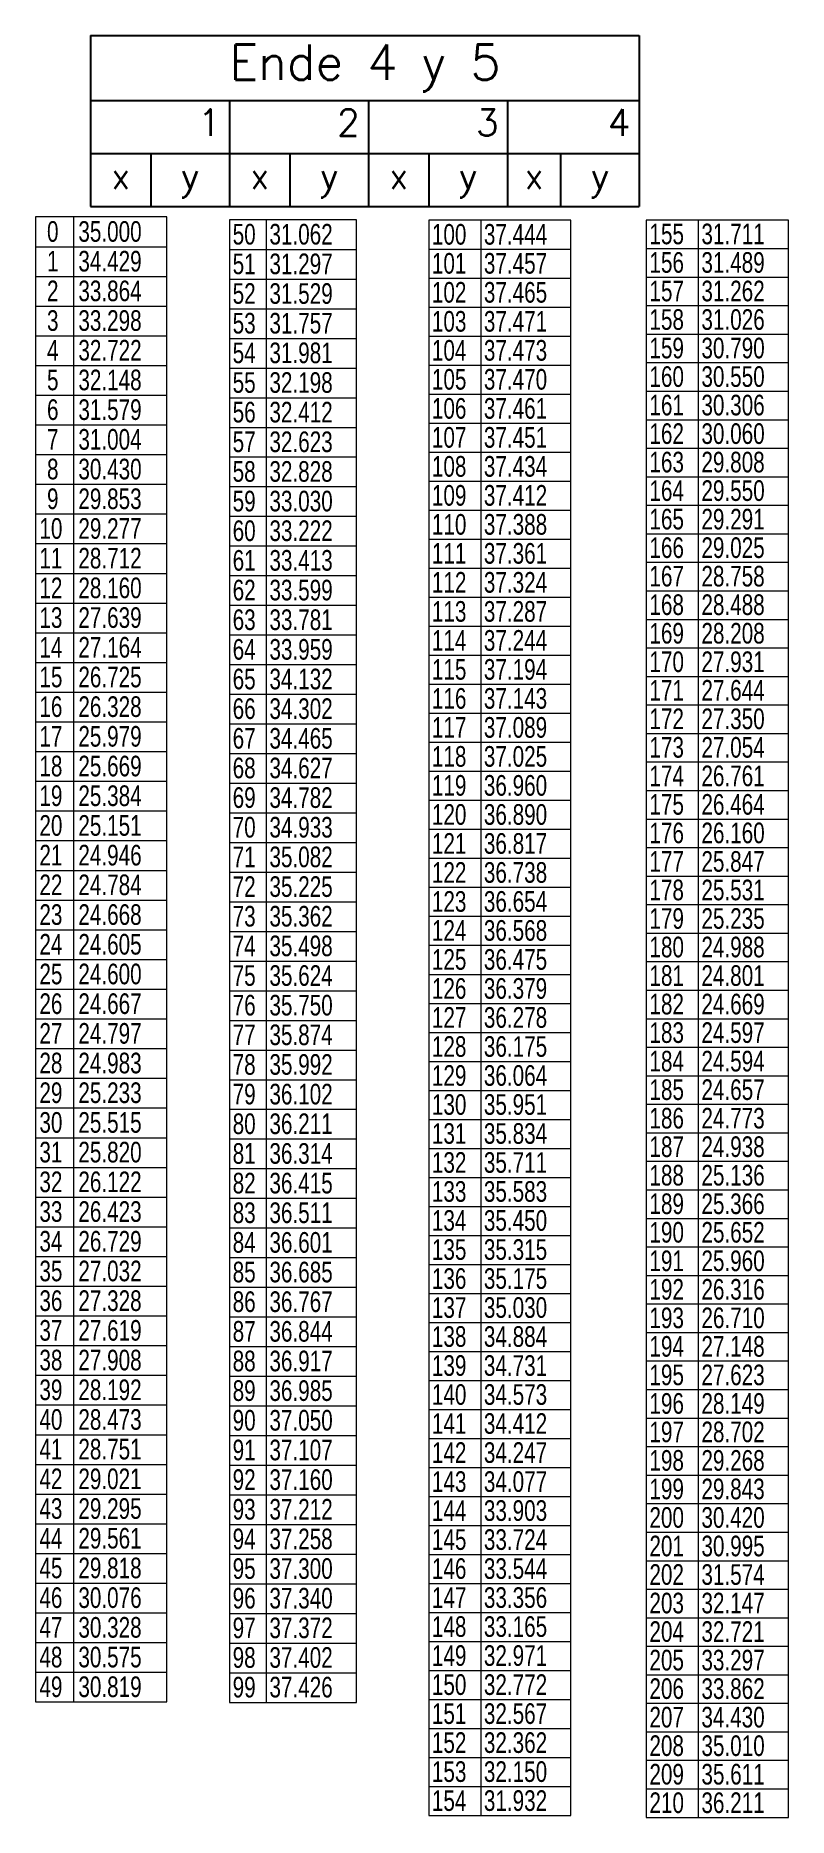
# Model space of a CAD drawing. Header units: millimetres. Extents: x -10883 to -9053, y -35844 to -35438.
# Drawn here: x -9180.7 to -9052.9, y -35740.6 to -35438.3 of the extents above; entities that cross this region are included whole.
import ezdxf

# ---------------------------------------------------------------- set-up
doc = ezdxf.new("R2010")
doc.units = ezdxf.units.MM
doc.header["$LTSCALE"] = 0.3
doc.styles.add('SLDTEXTSTYLE0', font='TXT', dxfattribs={"width": 0.75})
doc.styles.get("Standard").update_dxf_attribs({"font": 'romans.shx'})

# ---------------------------------------------------------------- blocks, each defined once
blk = doc.blocks.new('SW_TABLEANNOTATION_0')
at = {"color": 0, "linetype": 'Continuous', "lineweight": 0}
for p, q in [((0, 0), (0, -251.96)), ((22.28, 0), (0, 0)), ((22.28, -251.96), (22.28, 0)), ((6.45, 0), (6.45, -251.96)), ((0, -5.04), (22.28, -5.04)), ((0, -10.08), (22.28, -10.08)), ((0, -15.12), (22.28, -15.12)), ((0, -20.16), (22.28, -20.16)), ((0, -25.2), (22.28, -25.2)), ((0, -30.24), (22.28, -30.24)), ((0, -35.27), (22.28, -35.27)), ((0, -40.31), (22.28, -40.31)), ((0, -45.35), (22.28, -45.35)), ((0, -50.39), (22.28, -50.39)), ((0, -55.43), (22.28, -55.43)), ((0, -60.47), (22.28, -60.47)), ((0, -65.51), (22.28, -65.51)), ((0, -70.55), (22.28, -70.55)), ((0, -75.59), (22.28, -75.59)), ((0, -80.63), (22.28, -80.63)), ((0, -85.67), (22.28, -85.67)), ((0, -90.71), (22.28, -90.71)), ((0, -95.75), (22.28, -95.75)), ((0, -100.78), (22.28, -100.78)), ((0, -105.82), (22.28, -105.82)), ((0, -110.86), (22.28, -110.86)), ((0, -115.9), (22.28, -115.9)), ((0, -120.94), (22.28, -120.94)), ((0, -125.98), (22.28, -125.98)), ((0, -131.02), (22.28, -131.02)), ((0, -136.06), (22.28, -136.06)), ((0, -141.1), (22.28, -141.1)), ((0, -146.14), (22.28, -146.14)), ((0, -151.18), (22.28, -151.18)), ((0, -156.22), (22.28, -156.22)), ((0, -161.25), (22.28, -161.25)), ((0, -166.29), (22.28, -166.29)), ((0, -171.33), (22.28, -171.33)), ((0, -176.37), (22.28, -176.37)), ((0, -181.41), (22.28, -181.41)), ((0, -186.45), (22.28, -186.45)), ((0, -191.49), (22.28, -191.49)), ((0, -196.53), (22.28, -196.53)), ((0, -201.57), (22.28, -201.57)), ((0, -206.61), (22.28, -206.61)), ((0, -211.65), (22.28, -211.65)), ((0, -216.69), (22.28, -216.69)), ((0, -221.73), (22.28, -221.73)), ((0, -226.76), (22.28, -226.76)), ((0, -231.8), (22.28, -231.8)), ((0, -236.84), (22.28, -236.84)), ((0, -241.88), (22.28, -241.88)), ((0, -246.92), (22.28, -246.92)), ((0, -251.96), (22.28, -251.96))]:
    blk.add_line(p, q, dxfattribs=at)
at = {"color": 0, "linetype": 'Continuous', "lineweight": 0, "char_height": 3.5, "attachment_point": 1, "style": 'SLDTEXTSTYLE0'}
for s, insert in [('0', (1.93, -0.71)), ('35.000', (7.25, -0.71)), ('1', (1.93, -5.75)), ('34.429', (7.25, -5.75)), ('2', (1.93, -10.79)), ('33.864', (7.25, -10.79)), ('3', (1.93, -15.82)), ('33.298', (7.25, -15.82)), ('4', (1.93, -20.86)), ('32.722', (7.25, -20.86)), ('5', (1.93, -25.9)), ('32.148', (7.25, -25.9)), ('6', (1.93, -30.94)), ('31.579', (7.25, -30.94)), ('7', (1.93, -35.98)), ('31.004', (7.25, -35.98)), ('8', (1.93, -41.02)), ('30.430', (7.25, -41.02)), ('9', (1.93, -46.06)), ('29.853', (7.25, -46.06)), ('10', (0.64, -51.1)), ('29.277', (7.25, -51.1)), ('11', (0.64, -56.14)), ('28.712', (7.25, -56.14)), ('12', (0.64, -61.18)), ('28.160', (7.25, -61.18)), ('13', (0.64, -66.22)), ('27.639', (7.25, -66.22)), ('14', (0.64, -71.26)), ('27.164', (7.25, -71.26)), ('15', (0.64, -76.3)), ('26.725', (7.25, -76.3)), ('16', (0.64, -81.33)), ('26.328', (7.25, -81.33)), ('17', (0.64, -86.37)), ('25.979', (7.25, -86.37)), ('18', (0.64, -91.41)), ('25.669', (7.25, -91.41)), ('19', (0.64, -96.45)), ('25.384', (7.25, -96.45)), ('20', (0.64, -101.49)), ('25.151', (7.25, -101.49)), ('21', (0.64, -106.53)), ('24.946', (7.25, -106.53)), ('22', (0.64, -111.57)), ('24.784', (7.25, -111.57)), ('23', (0.64, -116.61)), ('24.668', (7.25, -116.61)), ('24', (0.64, -121.65)), ('24.605', (7.25, -121.65)), ('25', (0.64, -126.69)), ('24.600', (7.25, -126.69)), ('26', (0.64, -131.73)), ('24.667', (7.25, -131.73)), ('27', (0.64, -136.77)), ('24.797', (7.25, -136.77)), ('28', (0.64, -141.8)), ('24.983', (7.25, -141.8)), ('29', (0.64, -146.84)), ('25.233', (7.25, -146.84)), ('30', (0.64, -151.88)), ('25.515', (7.25, -151.88)), ('31', (0.64, -156.92)), ('25.820', (7.25, -156.92)), ('32', (0.64, -161.96)), ('26.122', (7.25, -161.96)), ('33', (0.64, -167)), ('26.423', (7.25, -167)), ('34', (0.64, -172.04)), ('26.729', (7.25, -172.04)), ('35', (0.64, -177.08)), ('27.032', (7.25, -177.08)), ('36', (0.64, -182.12)), ('27.328', (7.25, -182.12)), ('37', (0.64, -187.16)), ('27.619', (7.25, -187.16)), ('38', (0.64, -192.2)), ('27.908', (7.25, -192.2)), ('39', (0.64, -197.24)), ('28.192', (7.25, -197.24)), ('40', (0.64, -202.28)), ('28.473', (7.25, -202.28)), ('41', (0.64, -207.31)), ('28.751', (7.25, -207.31)), ('42', (0.64, -212.35)), ('29.021', (7.25, -212.35)), ('43', (0.64, -217.39)), ('29.295', (7.25, -217.39)), ('44', (0.64, -222.43)), ('29.561', (7.25, -222.43)), ('45', (0.64, -227.47)), ('29.818', (7.25, -227.47)), ('46', (0.64, -232.51)), ('30.076', (7.25, -232.51)), ('47', (0.64, -237.55)), ('30.328', (7.25, -237.55)), ('48', (0.64, -242.59)), ('30.575', (7.25, -242.59)), ('49', (0.64, -247.63)), ('30.819', (7.25, -247.63))]:
    blk.add_mtext(s, dxfattribs=dict(at, insert=insert))
blk = doc.blocks.new('SW_TABLEANNOTATION_1')
at = {"color": 0, "linetype": 'Continuous', "lineweight": 0}
for p, q in [((0, 0), (0, -251.55)), ((21.53, 0), (0, 0)), ((6.24, 0), (6.24, -251.55)), ((21.53, -251.55), (21.53, 0)), ((0, -5.03), (21.53, -5.03)), ((0, -10.06), (21.53, -10.06)), ((0, -15.09), (21.53, -15.09)), ((0, -20.12), (21.53, -20.12)), ((0, -25.16), (21.53, -25.16)), ((0, -30.19), (21.53, -30.19)), ((0, -35.22), (21.53, -35.22)), ((0, -40.25), (21.53, -40.25)), ((0, -45.28), (21.53, -45.28)), ((0, -50.31), (21.53, -50.31)), ((0, -55.34), (21.53, -55.34)), ((0, -60.37), (21.53, -60.37)), ((0, -65.4), (21.53, -65.4)), ((0, -70.43), (21.53, -70.43)), ((0, -75.47), (21.53, -75.47)), ((0, -80.5), (21.53, -80.5)), ((0, -85.53), (21.53, -85.53)), ((0, -90.56), (21.53, -90.56)), ((0, -95.59), (21.53, -95.59)), ((0, -100.62), (21.53, -100.62)), ((0, -105.65), (21.53, -105.65)), ((0, -110.68), (21.53, -110.68)), ((0, -115.71), (21.53, -115.71)), ((0, -120.74), (21.53, -120.74)), ((0, -125.78), (21.53, -125.78)), ((0, -130.81), (21.53, -130.81)), ((0, -135.84), (21.53, -135.84)), ((0, -140.87), (21.53, -140.87)), ((0, -145.9), (21.53, -145.9)), ((0, -150.93), (21.53, -150.93)), ((0, -155.96), (21.53, -155.96)), ((0, -160.99), (21.53, -160.99)), ((0, -166.02), (21.53, -166.02)), ((0, -171.06), (21.53, -171.06)), ((0, -176.09), (21.53, -176.09)), ((0, -181.12), (21.53, -181.12)), ((0, -186.15), (21.53, -186.15)), ((0, -191.18), (21.53, -191.18)), ((0, -196.21), (21.53, -196.21)), ((0, -201.24), (21.53, -201.24)), ((0, -206.27), (21.53, -206.27)), ((0, -211.3), (21.53, -211.3)), ((0, -216.33), (21.53, -216.33)), ((0, -221.37), (21.53, -221.37)), ((0, -226.4), (21.53, -226.4)), ((0, -231.43), (21.53, -231.43)), ((0, -236.46), (21.53, -236.46)), ((0, -241.49), (21.53, -241.49)), ((0, -246.52), (21.53, -246.52)), ((0, -251.55), (21.53, -251.55))]:
    blk.add_line(p, q, dxfattribs=at)
at = {"color": 0, "linetype": 'Continuous', "lineweight": 0, "char_height": 3.5, "attachment_point": 1, "style": 'SLDTEXTSTYLE0'}
for s, insert in [('50', (0.53, -0.7)), ('31.062', (6.77, -0.7)), ('51', (0.53, -5.73)), ('31.297', (6.77, -5.73)), ('52', (0.53, -10.76)), ('31.529', (6.77, -10.76)), ('53', (0.53, -15.8)), ('31.757', (6.77, -15.8)), ('54', (0.53, -20.83)), ('31.981', (6.77, -20.83)), ('55', (0.53, -25.86)), ('32.198', (6.77, -25.86)), ('56', (0.53, -30.89)), ('32.412', (6.77, -30.89)), ('57', (0.53, -35.92)), ('32.623', (6.77, -35.92)), ('58', (0.53, -40.95)), ('32.828', (6.77, -40.95)), ('59', (0.53, -45.98)), ('33.030', (6.77, -45.98)), ('60', (0.53, -51.01)), ('33.222', (6.77, -51.01)), ('61', (0.53, -56.04)), ('33.413', (6.77, -56.04)), ('62', (0.53, -61.08)), ('33.599', (6.77, -61.08)), ('63', (0.53, -66.11)), ('33.781', (6.77, -66.11)), ('64', (0.53, -71.14)), ('33.959', (6.77, -71.14)), ('65', (0.53, -76.17)), ('34.132', (6.77, -76.17)), ('66', (0.53, -81.2)), ('34.302', (6.77, -81.2)), ('67', (0.53, -86.23)), ('34.465', (6.77, -86.23)), ('68', (0.53, -91.26)), ('34.627', (6.77, -91.26)), ('69', (0.53, -96.29)), ('34.782', (6.77, -96.29)), ('70', (0.53, -101.32)), ('34.933', (6.77, -101.32)), ('71', (0.53, -106.35)), ('35.082', (6.77, -106.35)), ('72', (0.53, -111.39)), ('35.225', (6.77, -111.39)), ('73', (0.53, -116.42)), ('35.362', (6.77, -116.42)), ('74', (0.53, -121.45)), ('35.498', (6.77, -121.45)), ('75', (0.53, -126.48)), ('35.624', (6.77, -126.48)), ('76', (0.53, -131.51)), ('35.750', (6.77, -131.51)), ('77', (0.53, -136.54)), ('35.874', (6.77, -136.54)), ('78', (0.53, -141.57)), ('35.992', (6.77, -141.57)), ('79', (0.53, -146.6)), ('36.102', (6.77, -146.6)), ('80', (0.53, -151.63)), ('36.211', (6.77, -151.63)), ('81', (0.53, -156.67)), ('36.314', (6.77, -156.67)), ('82', (0.53, -161.7)), ('36.415', (6.77, -161.7)), ('83', (0.53, -166.73)), ('36.511', (6.77, -166.73)), ('84', (0.53, -171.76)), ('36.601', (6.77, -171.76)), ('85', (0.53, -176.79)), ('36.685', (6.77, -176.79)), ('86', (0.53, -181.82)), ('36.767', (6.77, -181.82)), ('87', (0.53, -186.85)), ('36.844', (6.77, -186.85)), ('88', (0.53, -191.88)), ('36.917', (6.77, -191.88)), ('89', (0.53, -196.91)), ('36.985', (6.77, -196.91)), ('90', (0.53, -201.94)), ('37.050', (6.77, -201.94)), ('91', (0.53, -206.98)), ('37.107', (6.77, -206.98)), ('92', (0.53, -212.01)), ('37.160', (6.77, -212.01)), ('93', (0.53, -217.04)), ('37.212', (6.77, -217.04)), ('94', (0.53, -222.07)), ('37.258', (6.77, -222.07)), ('95', (0.53, -227.1)), ('37.300', (6.77, -227.1)), ('96', (0.53, -232.13)), ('37.340', (6.77, -232.13)), ('97', (0.53, -237.16)), ('37.372', (6.77, -237.16)), ('98', (0.53, -242.19)), ('37.402', (6.77, -242.19)), ('99', (0.53, -247.22)), ('37.426', (6.77, -247.22))]:
    blk.add_mtext(s, dxfattribs=dict(at, insert=insert))
blk = doc.blocks.new('SW_TABLEANNOTATION_2')
at = {"color": 0, "linetype": 'Continuous', "lineweight": 0}
for p, q in [((0, 0), (0, -270.67)), ((24.1, 0), (0, 0)), ((24.1, -270.67), (24.1, 0)), ((8.82, 0), (8.82, -270.67)), ((0, -4.92), (24.1, -4.92)), ((0, -9.84), (24.1, -9.84)), ((0, -14.76), (24.1, -14.76)), ((0, -19.69), (24.1, -19.69)), ((0, -24.61), (24.1, -24.61)), ((0, -29.53), (24.1, -29.53)), ((0, -34.45), (24.1, -34.45)), ((0, -39.37), (24.1, -39.37)), ((0, -44.29), (24.1, -44.29)), ((0, -49.21), (24.1, -49.21)), ((0, -54.13), (24.1, -54.13)), ((0, -59.06), (24.1, -59.06)), ((0, -63.98), (24.1, -63.98)), ((0, -68.9), (24.1, -68.9)), ((0, -73.82), (24.1, -73.82)), ((0, -78.74), (24.1, -78.74)), ((0, -83.66), (24.1, -83.66)), ((0, -88.58), (24.1, -88.58)), ((0, -93.51), (24.1, -93.51)), ((0, -98.43), (24.1, -98.43)), ((0, -103.35), (24.1, -103.35)), ((0, -108.27), (24.1, -108.27)), ((0, -113.19), (24.1, -113.19)), ((0, -118.11), (24.1, -118.11)), ((0, -123.03), (24.1, -123.03)), ((0, -127.96), (24.1, -127.96)), ((0, -132.88), (24.1, -132.88)), ((0, -137.8), (24.1, -137.8)), ((0, -142.72), (24.1, -142.72)), ((0, -147.64), (24.1, -147.64)), ((0, -152.56), (24.1, -152.56)), ((0, -157.48), (24.1, -157.48)), ((0, -162.4), (24.1, -162.4)), ((0, -167.33), (24.1, -167.33)), ((0, -172.25), (24.1, -172.25)), ((0, -177.17), (24.1, -177.17)), ((0, -182.09), (24.1, -182.09)), ((0, -187.01), (24.1, -187.01)), ((0, -191.93), (24.1, -191.93)), ((0, -196.85), (24.1, -196.85)), ((0, -201.78), (24.1, -201.78)), ((0, -206.7), (24.1, -206.7)), ((0, -211.62), (24.1, -211.62)), ((0, -216.54), (24.1, -216.54)), ((0, -221.46), (24.1, -221.46)), ((0, -226.38), (24.1, -226.38)), ((0, -231.3), (24.1, -231.3)), ((0, -236.23), (24.1, -236.23)), ((0, -241.15), (24.1, -241.15)), ((0, -246.07), (24.1, -246.07)), ((0, -250.99), (24.1, -250.99)), ((0, -255.91), (24.1, -255.91)), ((0, -260.83), (24.1, -260.83)), ((0, -265.75), (24.1, -265.75)), ((0, -270.67), (24.1, -270.67))]:
    blk.add_line(p, q, dxfattribs=at)
at = {"color": 0, "linetype": 'Continuous', "lineweight": 0, "char_height": 3.5, "attachment_point": 1, "style": 'SLDTEXTSTYLE0'}
for s, insert in [('100', (0.53, -0.65)), ('37.444', (9.35, -0.65)), ('101', (0.53, -5.57)), ('37.457', (9.35, -5.57)), ('102', (0.53, -10.49)), ('37.465', (9.35, -10.49)), ('103', (0.53, -15.41)), ('37.471', (9.35, -15.41)), ('104', (0.53, -20.33)), ('37.473', (9.35, -20.33)), ('105', (0.53, -25.25)), ('37.470', (9.35, -25.25)), ('106', (0.53, -30.18)), ('37.461', (9.35, -30.18)), ('107', (0.53, -35.1)), ('37.451', (9.35, -35.1)), ('108', (0.53, -40.02)), ('37.434', (9.35, -40.02)), ('109', (0.53, -44.94)), ('37.412', (9.35, -44.94)), ('110', (0.53, -49.86)), ('37.388', (9.35, -49.86)), ('111', (0.53, -54.78)), ('37.361', (9.35, -54.78)), ('112', (0.53, -59.7)), ('37.324', (9.35, -59.7)), ('113', (0.53, -64.63)), ('37.287', (9.35, -64.63)), ('37.244', (9.35, -69.55)), ('114', (0.53, -69.55)), ('115', (0.53, -74.47)), ('37.194', (9.35, -74.47)), ('116', (0.53, -79.39)), ('37.143', (9.35, -79.39)), ('117', (0.53, -84.31)), ('37.089', (9.35, -84.31)), ('118', (0.53, -89.23)), ('37.025', (9.35, -89.23)), ('119', (0.53, -94.15)), ('36.960', (9.35, -94.15)), ('120', (0.53, -99.08)), ('36.890', (9.35, -99.08)), ('121', (0.53, -104)), ('36.817', (9.35, -104)), ('122', (0.53, -108.92)), ('36.738', (9.35, -108.92)), ('123', (0.53, -113.84)), ('36.654', (9.35, -113.84)), ('124', (0.53, -118.76)), ('36.568', (9.35, -118.76)), ('125', (0.53, -123.68)), ('36.475', (9.35, -123.68)), ('126', (0.53, -128.6)), ('36.379', (9.35, -128.6)), ('127', (0.53, -133.52)), ('36.278', (9.35, -133.52)), ('128', (0.53, -138.45)), ('36.175', (9.35, -138.45)), ('129', (0.53, -143.37)), ('36.064', (9.35, -143.37)), ('130', (0.53, -148.29)), ('35.951', (9.35, -148.29)), ('131', (0.53, -153.21)), ('35.834', (9.35, -153.21)), ('132', (0.53, -158.13)), ('35.711', (9.35, -158.13)), ('133', (0.53, -163.05)), ('35.583', (9.35, -163.05)), ('134', (0.53, -167.97)), ('35.450', (9.35, -167.97)), ('135', (0.53, -172.9)), ('35.315', (9.35, -172.9)), ('136', (0.53, -177.82)), ('35.175', (9.35, -177.82)), ('137', (0.53, -182.74)), ('35.030', (9.35, -182.74)), ('138', (0.53, -187.66)), ('34.884', (9.35, -187.66)), ('139', (0.53, -192.58)), ('34.731', (9.35, -192.58)), ('140', (0.53, -197.5)), ('34.573', (9.35, -197.5)), ('141', (0.53, -202.42)), ('34.412', (9.35, -202.42)), ('142', (0.53, -207.35)), ('34.247', (9.35, -207.35)), ('143', (0.53, -212.27)), ('34.077', (9.35, -212.27)), ('144', (0.53, -217.19)), ('33.903', (9.35, -217.19)), ('145', (0.53, -222.11)), ('33.724', (9.35, -222.11)), ('146', (0.53, -227.03)), ('33.544', (9.35, -227.03)), ('147', (0.53, -231.95)), ('33.356', (9.35, -231.95)), ('148', (0.53, -236.87)), ('33.165', (9.35, -236.87)), ('149', (0.53, -241.79)), ('32.971', (9.35, -241.79)), ('150', (0.53, -246.72)), ('32.772', (9.35, -246.72)), ('151', (0.53, -251.64)), ('32.567', (9.35, -251.64)), ('152', (0.53, -256.56)), ('32.362', (9.35, -256.56)), ('153', (0.53, -261.48)), ('32.150', (9.35, -261.48)), ('154', (0.53, -266.4)), ('31.932', (9.35, -266.4))]:
    blk.add_mtext(s, dxfattribs=dict(at, insert=insert))
blk = doc.blocks.new('SW_TABLEANNOTATION_3')
at = {"color": 0, "linetype": 'Continuous', "lineweight": 0}
for p, q in [((0, 0), (0, -271.02)), ((24.1, 0), (0, 0)), ((8.82, 0), (8.82, -271.02)), ((24.1, -271.02), (24.1, 0)), ((0, -4.84), (24.1, -4.84)), ((0, -9.68), (24.1, -9.68)), ((0, -14.52), (24.1, -14.52)), ((0, -19.36), (24.1, -19.36)), ((0, -24.2), (24.1, -24.2)), ((0, -29.04), (24.1, -29.04)), ((0, -33.88), (24.1, -33.88)), ((0, -38.72), (24.1, -38.72)), ((0, -43.56), (24.1, -43.56)), ((0, -48.4), (24.1, -48.4)), ((0, -53.24), (24.1, -53.24)), ((0, -58.08), (24.1, -58.08)), ((0, -62.92), (24.1, -62.92)), ((0, -67.76), (24.1, -67.76)), ((0, -72.6), (24.1, -72.6)), ((0, -77.44), (24.1, -77.44)), ((0, -82.27), (24.1, -82.27)), ((0, -87.11), (24.1, -87.11)), ((0, -91.95), (24.1, -91.95)), ((0, -96.79), (24.1, -96.79)), ((0, -101.63), (24.1, -101.63)), ((0, -106.47), (24.1, -106.47)), ((0, -111.31), (24.1, -111.31)), ((0, -116.15), (24.1, -116.15)), ((0, -120.99), (24.1, -120.99)), ((0, -125.83), (24.1, -125.83)), ((0, -130.67), (24.1, -130.67)), ((0, -135.51), (24.1, -135.51)), ((0, -140.35), (24.1, -140.35)), ((0, -145.19), (24.1, -145.19)), ((0, -150.03), (24.1, -150.03)), ((0, -154.87), (24.1, -154.87)), ((0, -159.71), (24.1, -159.71)), ((0, -164.55), (24.1, -164.55)), ((0, -169.39), (24.1, -169.39)), ((0, -174.23), (24.1, -174.23)), ((0, -179.07), (24.1, -179.07)), ((0, -183.91), (24.1, -183.91)), ((0, -188.75), (24.1, -188.75)), ((0, -193.59), (24.1, -193.59)), ((0, -198.43), (24.1, -198.43)), ((0, -203.27), (24.1, -203.27)), ((0, -208.11), (24.1, -208.11)), ((0, -212.95), (24.1, -212.95)), ((0, -217.79), (24.1, -217.79)), ((0, -222.63), (24.1, -222.63)), ((0, -227.47), (24.1, -227.47)), ((0, -232.31), (24.1, -232.31)), ((0, -237.15), (24.1, -237.15)), ((0, -241.99), (24.1, -241.99)), ((0, -246.82), (24.1, -246.82)), ((0, -251.66), (24.1, -251.66)), ((0, -256.5), (24.1, -256.5)), ((0, -261.34), (24.1, -261.34)), ((0, -266.18), (24.1, -266.18)), ((0, -271.02), (24.1, -271.02))]:
    blk.add_line(p, q, dxfattribs=at)
at = {"color": 0, "linetype": 'Continuous', "lineweight": 0, "char_height": 3.5, "attachment_point": 1, "style": 'SLDTEXTSTYLE0'}
for s, insert in [('155', (0.53, -0.61)), ('31.711', (9.35, -0.61)), ('156', (0.53, -5.45)), ('31.489', (9.35, -5.45)), ('157', (0.53, -10.29)), ('31.262', (9.35, -10.29)), ('158', (0.53, -15.13)), ('31.026', (9.35, -15.13)), ('159', (0.53, -19.97)), ('30.790', (9.35, -19.97)), ('160', (0.53, -24.81)), ('30.550', (9.35, -24.81)), ('161', (0.53, -29.65)), ('30.306', (9.35, -29.65)), ('162', (0.53, -34.49)), ('30.060', (9.35, -34.49)), ('163', (0.53, -39.32)), ('29.808', (9.35, -39.32)), ('164', (0.53, -44.16)), ('29.550', (9.35, -44.16)), ('165', (0.53, -49)), ('29.291', (9.35, -49)), ('166', (0.53, -53.84)), ('29.025', (9.35, -53.84)), ('167', (0.53, -58.68)), ('28.758', (9.35, -58.68)), ('168', (0.53, -63.52)), ('28.488', (9.35, -63.52)), ('169', (0.53, -68.36)), ('28.208', (9.35, -68.36)), ('170', (0.53, -73.2)), ('27.931', (9.35, -73.2)), ('171', (0.53, -78.04)), ('27.644', (9.35, -78.04)), ('172', (0.53, -82.88)), ('27.350', (9.35, -82.88)), ('173', (0.53, -87.72)), ('27.054', (9.35, -87.72)), ('174', (0.53, -92.56)), ('26.761', (9.35, -92.56)), ('175', (0.53, -97.4)), ('26.464', (9.35, -97.4)), ('176', (0.53, -102.24)), ('26.160', (9.35, -102.24)), ('177', (0.53, -107.08)), ('25.847', (9.35, -107.08)), ('178', (0.53, -111.92)), ('25.531', (9.35, -111.92)), ('179', (0.53, -116.76)), ('25.235', (9.35, -116.76)), ('180', (0.53, -121.6)), ('24.988', (9.35, -121.6)), ('181', (0.53, -126.44)), ('24.801', (9.35, -126.44)), ('182', (0.53, -131.28)), ('24.669', (9.35, -131.28)), ('183', (0.53, -136.12)), ('24.597', (9.35, -136.12)), ('184', (0.53, -140.96)), ('24.594', (9.35, -140.96)), ('185', (0.53, -145.8)), ('24.657', (9.35, -145.8)), ('186', (0.53, -150.64)), ('24.773', (9.35, -150.64)), ('187', (0.53, -155.48)), ('24.938', (9.35, -155.48)), ('188', (0.53, -160.32)), ('25.136', (9.35, -160.32)), ('189', (0.53, -165.16)), ('25.366', (9.35, -165.16)), ('190', (0.53, -170)), ('25.652', (9.35, -170)), ('191', (0.53, -174.84)), ('25.960', (9.35, -174.84)), ('192', (0.53, -179.68)), ('26.316', (9.35, -179.68)), ('193', (0.53, -184.52)), ('26.710', (9.35, -184.52)), ('194', (0.53, -189.36)), ('27.148', (9.35, -189.36)), ('195', (0.53, -194.2)), ('27.623', (9.35, -194.2)), ('196', (0.53, -199.04)), ('28.149', (9.35, -199.04)), ('197', (0.53, -203.87)), ('28.702', (9.35, -203.87)), ('198', (0.53, -208.71)), ('29.268', (9.35, -208.71)), ('199', (0.53, -213.55)), ('29.843', (9.35, -213.55)), ('200', (0.53, -218.39)), ('30.420', (9.35, -218.39)), ('201', (0.53, -223.23)), ('30.995', (9.35, -223.23)), ('202', (0.53, -228.07)), ('31.574', (9.35, -228.07)), ('203', (0.53, -232.91)), ('32.147', (9.35, -232.91)), ('204', (0.53, -237.75)), ('32.721', (9.35, -237.75)), ('205', (0.53, -242.59)), ('33.297', (9.35, -242.59)), ('206', (0.53, -247.43)), ('33.862', (9.35, -247.43)), ('207', (0.53, -252.27)), ('34.430', (9.35, -252.27)), ('208', (0.53, -257.11)), ('35.010', (9.35, -257.11)), ('209', (0.53, -261.95)), ('35.611', (9.35, -261.95)), ('210', (0.53, -266.79)), ('36.211', (9.35, -266.79))]:
    blk.add_mtext(s, dxfattribs=dict(at, insert=insert))
blk = doc.blocks.new('*T161')
at = {"color": 0, "linetype": 'ByBlock', "lineweight": -2, "transparency": 16777216}
for p, q in [((0, 0), (93.11, 0)), ((0, 0), (0, -29)), ((93.11, 0), (93.11, -29)), ((0, -11), (93.11, -11)), ((23.58, -11), (23.58, -29)), ((47.17, -11), (47.17, -29)), ((70.75, -11), (70.75, -29)), ((0, -20), (93.11, -20)), ((10.22, -20), (10.22, -29)), ((33.81, -20), (33.81, -29)), ((57.39, -20), (57.39, -29)), ((79.75, -20), (79.75, -29)), ((0, -29), (93.11, -29))]:
    blk.add_line(p, q, dxfattribs=at)
at = {"color": 0, "transparency": 16777216}
for s, insert, char_height, width, attachment_point in [('Ende 4 y 5', (46.56, -5.5), 6, 90.1131, 5), ('1', (22.08, -12.5), 4.5, 20.5837, 3), ('2', (45.67, -12.5), 4.5, 20.5837, 3), ('3', (69.25, -12.5), 4.5, 20.5837, 3), ('4', (91.61, -12.5), 4.5, 19.3619, 3), ('x', (5.11, -21.5), 4.5, 7.2218, 2), ('y', (16.9, -21.5), 4.5, 10.3619, 2), ('x', (28.69, -21.5), 4.5, 7.2218, 2), ('y', (40.49, -21.5), 4.5, 10.3619, 2), ('x', (52.28, -21.5), 4.5, 7.2218, 2), ('y', (64.07, -21.5), 4.5, 10.3619, 2), ('x', (75.25, -21.5), 4.5, 6, 2), ('y', (86.43, -21.5), 4.5, 10.3619, 2)]:
    blk.add_mtext(s, dxfattribs=dict(at, insert=insert, char_height=char_height, width=width, attachment_point=attachment_point))

msp = doc.modelspace()

# ---------------------------------------------------------------- block references
msp.add_blockref('*T161', (-9171.351, -35438.26))
at = {"color": 7, "linetype": 'Continuous', "lineweight": 0}
for name, p in [('SW_TABLEANNOTATION_0', (-9180.666, -35469.028)), ('SW_TABLEANNOTATION_1', (-9147.767, -35469.503)), ('SW_TABLEANNOTATION_2', (-9113.961, -35469.574)), ('SW_TABLEANNOTATION_3', (-9077.05, -35469.546))]:
    msp.add_blockref(name, p, dxfattribs=at)

doc.saveas('drawing.dxf')
